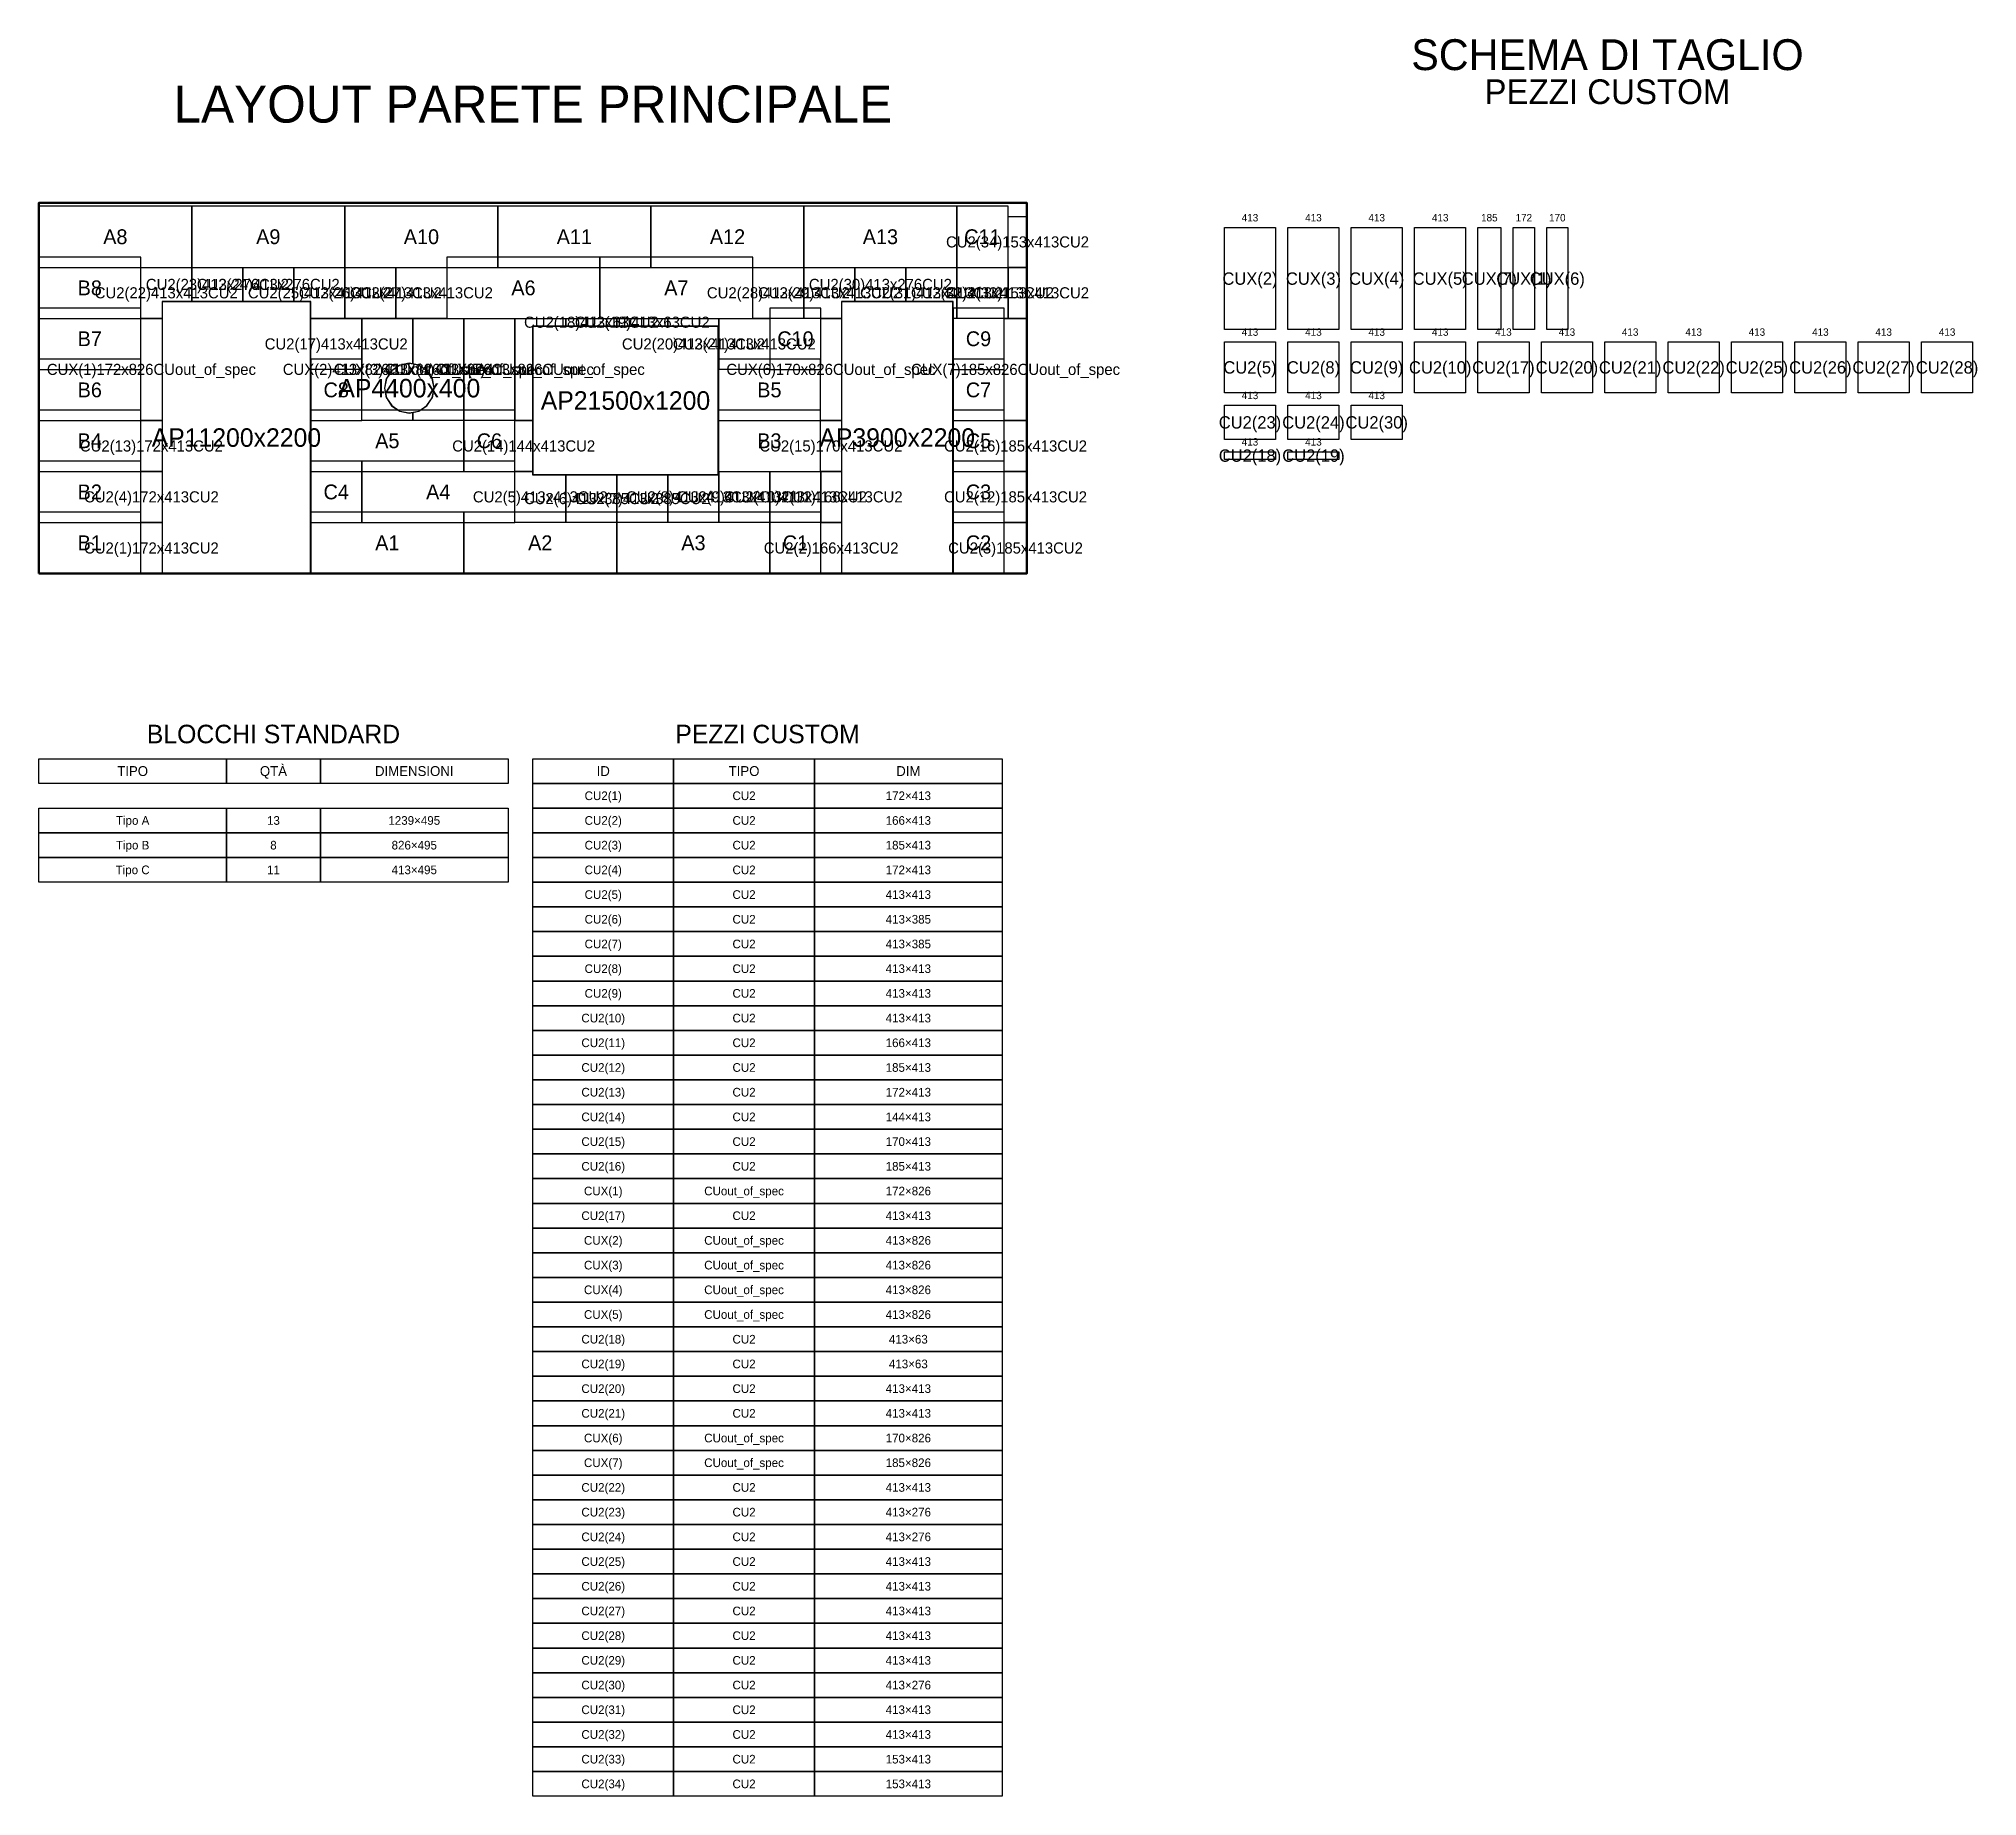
# Model space of a CAD drawing. Header units: metres. Extents: x 0 to 15694, y -22060 to 4329.
# Drawn here: x 0 to 15694, y -9900 to 4329 of the extents above; entities that cross this region are included whole.
import ezdxf
from ezdxf.enums import TextEntityAlignment as Align

# ---------------------------------------------------------------- set-up
doc = ezdxf.new("R2010")
doc.units = ezdxf.units.M
for name, color, linetype in [('APERTURE', 1, 'Continuous'), ('BLOCCHI_CUSTOM', 3, 'Continuous'), ('BLOCCHI_STD', 7, 'Continuous'), ('CARTIGLIO', 7, 'Continuous'), ('PARETE', 5, 'Continuous'), ('QUOTE', 6, 'Continuous'), ('TAGLIO', 4, 'Continuous'), ('TESTI', 7, 'Continuous')]:
    doc.layers.add(name, color=color, linetype=linetype)

msp = doc.modelspace()

# ---------------------------------------------------------------- texts
at = {"layer": 'QUOTE'}
for s, p in [('413', (9806, 2880)), ('413', (10320, 2880)), ('413', (10832, 2880)), ('413', (11346, 2880)), ('185', (11744, 2880)), ('172', (12023, 2880)), ('170', (12294, 2880)), ('413', (9806, 1954)), ('413', (10320, 1954)), ('413', (10832, 1954)), ('413', (11346, 1954)), ('413', (11858, 1954)), ('413', (12372, 1954)), ('413', (12884, 1954)), ('413', (13398, 1954)), ('413', (13910, 1954)), ('413', (14424, 1954)), ('413', (14936, 1954)), ('413', (15450, 1954)), ('413', (9806, 1441)), ('413', (10320, 1441)), ('413', (10832, 1441)), ('413', (9806, 1065)), ('413', (10320, 1065))]:
    msp.add_text(s, height=60, dxfattribs=at).set_placement(p, align=Align.MIDDLE_CENTER)
at = {"layer": 'TESTI'}
for s, height, p in [('SCHEMA DI TAGLIO', 250, (12700, 4200)), ('LAYOUT PARETE PRINCIPALE', 300, (4000, 3800)), ('PEZZI CUSTOM', 200, (12700, 3900)), ('A8', 120, (620, 2726)), ('A9', 120, (1858, 2726)), ('A10', 120, (3098, 2726)), ('A11', 120, (4336, 2726)), ('A12', 120, (5576, 2726)), ('A13', 120, (6814, 2726)), ('CU2(34)153x413CU2', 90, (7924, 2684)), ('C11', 120, (7640, 2726)), ('B8', 120, (413, 2312)), ('CU2(23)413x276CU2', 90, (1446, 2340)), ('CU2(24)413x276CU2', 90, (1858, 2340)), ('A6', 120, (3924, 2312)), ('A7', 120, (5162, 2312)), ('CU2(30)413x276CU2', 90, (6814, 2340)), ('CUX(2)', 100, (9806, 2387)), ('CUX(3)', 100, (10320, 2387)), ('CUX(4)', 100, (10832, 2387)), ('CUX(5)', 100, (11346, 2387)), ('CUX(7)', 100, (11744, 2387)), ('CUX(1)', 100, (12023, 2387)), ('CUX(6)', 100, (12294, 2387)), ('CU2(22)413x413CU2', 90, (1032, 2272)), ('CU2(25)413x413CU2', 90, (2272, 2272)), ('CU2(26)413x413CU2', 90, (2684, 2272)), ('CU2(27)413x413CU2', 90, (3098, 2272)), ('CU2(28)413x413CU2', 90, (5988, 2272)), ('CU2(29)413x413CU2', 90, (6402, 2272)), ('CU2(31)413x413CU2', 90, (7228, 2272)), ('CU2(32)413x413CU2', 90, (7640, 2272)), ('CU2(33)153x413CU2', 90, (7924, 2272)), ('CU2(18)413x63CU2', 90, (4474, 2034)), ('CU2(19)413x63CU2', 90, (4886, 2034)), ('B7', 120, (413, 1900)), ('CU2(17)413x413CU2', 90, (2408, 1858)), ('CU2(20)413x413CU2', 90, (5300, 1858)), ('CU2(21)413x413CU2', 90, (5712, 1858)), ('C10', 120, (6126, 1900)), ('C9', 120, (7608, 1900)), ('CUX(1)172x826CUout_of_spec', 90, (912, 1652)), ('CUX(2)413x826CUout_of_spec', 90, (2822, 1652)), ('CUX(3)413x826CUout_of_spec', 90, (3234, 1652)), ('AP4400x400', 150, (3000, 1500)), ('CUX(4)413x826CUout_of_spec', 90, (3648, 1652)), ('CUX(5)413x826CUout_of_spec', 90, (4060, 1652)), ('CUX(6)170x826CUout_of_spec', 90, (6413, 1652)), ('CUX(7)185x826CUout_of_spec', 90, (7908, 1652)), ('CU2(5)', 100, (9806, 1668)), ('CU2(8)', 100, (10320, 1668)), ('CU2(9)', 100, (10832, 1668)), ('CU2(10)', 100, (11346, 1668)), ('CU2(17)', 100, (11858, 1668)), ('CU2(20)', 100, (12372, 1668)), ('CU2(21)', 100, (12884, 1668)), ('CU2(22)', 100, (13398, 1668)), ('CU2(25)', 100, (13910, 1668)), ('CU2(26)', 100, (14424, 1668)), ('CU2(27)', 100, (14936, 1668)), ('CU2(28)', 100, (15450, 1668)), ('B6', 120, (413, 1486)), ('C8', 120, (2408, 1486)), ('AP21500x1200', 150, (4750, 1400)), ('B5', 120, (5915, 1486)), ('C7', 120, (7608, 1486)), ('CU2(23)', 100, (9806, 1223)), ('CU2(24)', 100, (10320, 1223)), ('CU2(30)', 100, (10832, 1223)), ('B4', 120, (413, 1074)), ('AP11200x2200', 150, (1600, 1100)), ('A5', 120, (2822, 1074)), ('C6', 120, (3648, 1074)), ('B3', 120, (5915, 1074)), ('AP3900x2200', 150, (6950, 1100)), ('C5', 120, (7608, 1074)), ('CU2(13)172x413CU2', 90, (912, 1032)), ('CU2(14)144x413CU2', 90, (3926, 1032)), ('CU2(15)170x413CU2', 90, (6413, 1032)), ('CU2(16)185x413CU2', 90, (7908, 1032)), ('CU2(18)', 100, (9806, 954)), ('CU2(19)', 100, (10320, 954)), ('B2', 120, (413, 660)), ('CU2(4)172x413CU2', 90, (912, 620)), ('C4', 120, (2408, 660)), ('A4', 120, (3234, 660)), ('CU2(5)413x413CU2', 90, (4060, 620)), ('CU2(6)413x385CU2', 90, (4474, 606)), ('CU2(7)413x385CU2', 90, (4886, 606)), ('CU2(8)413x413CU2', 90, (5300, 620)), ('CU2(9)413x413CU2', 90, (5712, 620)), ('CU2(10)413x413CU2', 90, (6126, 620)), ('CU2(11)166x413CU2', 90, (6415, 620)), ('CU2(12)185x413CU2', 90, (7908, 620)), ('C3', 120, (7608, 660)), ('B1', 120, (413, 248)), ('CU2(1)172x413CU2', 90, (912, 206)), ('A1', 120, (2822, 248)), ('A2', 120, (4060, 248)), ('A3', 120, (5300, 248)), ('CU2(2)166x413CU2', 90, (6415, 206)), ('C1', 120, (6126, 248)), ('CU2(3)185x413CU2', 90, (7908, 206)), ('C2', 120, (7608, 248)), ('BLOCCHI STANDARD', 150, (1900, -1300)), ('PEZZI CUSTOM', 150, (5900, -1300)), ('TIPO', 80, (760, -1600)), ('QTÀ', 80, (1900, -1600)), ('DIMENSIONI', 80, (3040, -1600)), ('ID', 80, (4570, -1600)), ('TIPO', 80, (5710, -1600)), ('DIM', 80, (7040, -1600)), ('CU2(1)', 70, (4570, -1800)), ('CU2', 70, (5710, -1800)), ('172×413', 70, (7040, -1800)), ('Tipo A', 70, (760, -2000)), ('13', 70, (1900, -2000)), ('1239×495', 70, (3040, -2000)), ('CU2(2)', 70, (4570, -2000)), ('CU2', 70, (5710, -2000)), ('166×413', 70, (7040, -2000)), ('Tipo B', 70, (760, -2200)), ('8', 70, (1900, -2200)), ('826×495', 70, (3040, -2200)), ('CU2(3)', 70, (4570, -2200)), ('CU2', 70, (5710, -2200)), ('185×413', 70, (7040, -2200)), ('Tipo C', 70, (760, -2400)), ('11', 70, (1900, -2400)), ('413×495', 70, (3040, -2400)), ('CU2(4)', 70, (4570, -2400)), ('CU2', 70, (5710, -2400)), ('172×413', 70, (7040, -2400)), ('CU2(5)', 70, (4570, -2600)), ('CU2', 70, (5710, -2600)), ('413×413', 70, (7040, -2600)), ('CU2(6)', 70, (4570, -2800)), ('CU2', 70, (5710, -2800)), ('413×385', 70, (7040, -2800)), ('CU2(7)', 70, (4570, -3000)), ('CU2', 70, (5710, -3000)), ('413×385', 70, (7040, -3000)), ('CU2(8)', 70, (4570, -3200)), ('CU2', 70, (5710, -3200)), ('413×413', 70, (7040, -3200)), ('CU2(9)', 70, (4570, -3400)), ('CU2', 70, (5710, -3400)), ('413×413', 70, (7040, -3400)), ('CU2(10)', 70, (4570, -3600)), ('CU2', 70, (5710, -3600)), ('413×413', 70, (7040, -3600)), ('CU2(11)', 70, (4570, -3800)), ('CU2', 70, (5710, -3800)), ('166×413', 70, (7040, -3800)), ('CU2(12)', 70, (4570, -4000)), ('CU2', 70, (5710, -4000)), ('185×413', 70, (7040, -4000)), ('CU2(13)', 70, (4570, -4200)), ('CU2', 70, (5710, -4200)), ('172×413', 70, (7040, -4200)), ('CU2(14)', 70, (4570, -4400)), ('CU2', 70, (5710, -4400)), ('144×413', 70, (7040, -4400)), ('CU2(15)', 70, (4570, -4600)), ('CU2', 70, (5710, -4600)), ('170×413', 70, (7040, -4600)), ('CU2(16)', 70, (4570, -4800)), ('CU2', 70, (5710, -4800)), ('185×413', 70, (7040, -4800)), ('CUX(1)', 70, (4570, -5000)), ('CUout_of_spec', 70, (5710, -5000)), ('172×826', 70, (7040, -5000)), ('CU2(17)', 70, (4570, -5200)), ('CU2', 70, (5710, -5200)), ('413×413', 70, (7040, -5200)), ('CUX(2)', 70, (4570, -5400)), ('CUout_of_spec', 70, (5710, -5400)), ('413×826', 70, (7040, -5400)), ('CUX(3)', 70, (4570, -5600)), ('CUout_of_spec', 70, (5710, -5600)), ('413×826', 70, (7040, -5600)), ('CUX(4)', 70, (4570, -5800)), ('CUout_of_spec', 70, (5710, -5800)), ('413×826', 70, (7040, -5800)), ('CUX(5)', 70, (4570, -6000)), ('CUout_of_spec', 70, (5710, -6000)), ('413×826', 70, (7040, -6000)), ('CU2(18)', 70, (4570, -6200)), ('CU2', 70, (5710, -6200)), ('413×63', 70, (7040, -6200)), ('CU2(19)', 70, (4570, -6400)), ('CU2', 70, (5710, -6400)), ('413×63', 70, (7040, -6400)), ('CU2(20)', 70, (4570, -6600)), ('CU2', 70, (5710, -6600)), ('413×413', 70, (7040, -6600)), ('CU2(21)', 70, (4570, -6800)), ('CU2', 70, (5710, -6800)), ('413×413', 70, (7040, -6800)), ('CUX(6)', 70, (4570, -7000)), ('CUout_of_spec', 70, (5710, -7000)), ('170×826', 70, (7040, -7000)), ('CUX(7)', 70, (4570, -7200)), ('CUout_of_spec', 70, (5710, -7200)), ('185×826', 70, (7040, -7200)), ('CU2(22)', 70, (4570, -7400)), ('CU2', 70, (5710, -7400)), ('413×413', 70, (7040, -7400)), ('CU2(23)', 70, (4570, -7600)), ('CU2', 70, (5710, -7600)), ('413×276', 70, (7040, -7600)), ('CU2(24)', 70, (4570, -7800)), ('CU2', 70, (5710, -7800)), ('413×276', 70, (7040, -7800)), ('CU2(25)', 70, (4570, -8000)), ('CU2', 70, (5710, -8000)), ('413×413', 70, (7040, -8000)), ('CU2(26)', 70, (4570, -8200)), ('CU2', 70, (5710, -8200)), ('413×413', 70, (7040, -8200)), ('CU2(27)', 70, (4570, -8400)), ('CU2', 70, (5710, -8400)), ('413×413', 70, (7040, -8400)), ('CU2(28)', 70, (4570, -8600)), ('CU2', 70, (5710, -8600)), ('413×413', 70, (7040, -8600)), ('CU2(29)', 70, (4570, -8800)), ('CU2', 70, (5710, -8800)), ('413×413', 70, (7040, -8800)), ('CU2(30)', 70, (4570, -9000)), ('CU2', 70, (5710, -9000)), ('413×276', 70, (7040, -9000)), ('CU2(31)', 70, (4570, -9200)), ('CU2', 70, (5710, -9200)), ('413×413', 70, (7040, -9200)), ('CU2(32)', 70, (4570, -9400)), ('CU2', 70, (5710, -9400)), ('413×413', 70, (7040, -9400)), ('CU2(33)', 70, (4570, -9600)), ('CU2', 70, (5710, -9600)), ('153×413', 70, (7040, -9600)), ('CU2(34)', 70, (4570, -9800)), ('CU2', 70, (5710, -9800)), ('153×413', 70, (7040, -9800))]:
    msp.add_text(s, height=height, dxfattribs=at).set_placement(p, align=Align.MIDDLE_CENTER)

# ---------------------------------------------------------------- linework, layer by layer
at = {"layer": 'APERTURE'}
for points in [[(1000, 0), (2200, 0), (2200, 2200), (1000, 2200), (1000, 0)], [(6500, 0), (7400, 0), (7400, 2200), (6500, 2200), (6500, 0)], [(4000, 800), (5500, 800), (5500, 2000), (4000, 2000), (4000, 800)], [(3200, 1500), (3185, 1577), (3141, 1641), (3077, 1685), (3000, 1700), (2923, 1685), (2859, 1641), (2815, 1577), (2800, 1500), (2815, 1423), (2859, 1359), (2923, 1315), (3000, 1300), (3077, 1315), (3141, 1359), (3185, 1423), (3200, 1500)]]:
    msp.add_lwpolyline(points, close=True, dxfattribs=at)
at = {"layer": 'BLOCCHI_CUSTOM'}
for points in [[(8000, 2891), (8000, 2478), (7847, 2478), (7847, 2891), (8000, 2891)], [(1000, 2202), (999, 2202), (999, 2202), (999, 2202), (999, 2202), (999, 2202), (999, 2201), (998, 2201), (998, 2201), (998, 2201), (998, 2201), (998, 2201), (998, 2200), (998, 2200), (998, 2200), (998, 2065), (826, 2065), (826, 2478), (1239, 2478), (1239, 2202), (1000, 2202), (1000, 2202), (1000, 2202)], [(1652, 2478), (1652, 2202), (1239, 2202), (1239, 2478), (1652, 2478)], [(2065, 2478), (2065, 2202), (1652, 2202), (1652, 2478), (2065, 2478)], [(2478, 2478), (2478, 2065), (2202, 2065), (2202, 2200), (2202, 2200), (2202, 2200), (2202, 2201), (2202, 2201), (2202, 2201), (2202, 2201), (2202, 2201), (2201, 2201), (2201, 2202), (2201, 2202), (2201, 2202), (2201, 2202), (2201, 2202), (2200, 2202), (2200, 2202), (2200, 2202), (2065, 2202), (2065, 2478), (2478, 2478)], [(2891, 2478), (2891, 2065), (2478, 2065), (2478, 2478), (2891, 2478)], [(3304, 2478), (3304, 2065), (2891, 2065), (2891, 2478), (3304, 2478)], [(5782, 2065), (5782, 2478), (6195, 2478), (6195, 2065), (5782, 2065)], [(6500, 2202), (6499, 2202), (6499, 2202), (6499, 2202), (6499, 2202), (6499, 2202), (6499, 2201), (6498, 2201), (6498, 2201), (6498, 2201), (6498, 2201), (6498, 2201), (6498, 2200), (6498, 2200), (6498, 2200), (6498, 2065), (6195, 2065), (6195, 2478), (6608, 2478), (6608, 2202), (6500, 2202), (6500, 2202), (6500, 2202)], [(7021, 2478), (7021, 2202), (6608, 2202), (6608, 2478), (7021, 2478)], [(7434, 2478), (7434, 2065), (7402, 2065), (7402, 2200), (7402, 2200), (7402, 2200), (7402, 2201), (7402, 2201), (7402, 2201), (7402, 2201), (7402, 2201), (7401, 2201), (7401, 2202), (7401, 2202), (7401, 2202), (7401, 2202), (7401, 2202), (7400, 2202), (7400, 2202), (7400, 2202), (7021, 2202), (7021, 2478), (7434, 2478)], [(7847, 2478), (7847, 2065), (7434, 2065), (7434, 2478), (7847, 2478)], [(8000, 2478), (8000, 2065), (7847, 2065), (7847, 2478), (8000, 2478)], [(826, 2065), (998, 2065), (998, 1652), (998, 1239), (826, 1239), (826, 1652), (826, 2065)], [(2202, 2065), (2615, 2065), (2615, 1652), (2202, 1652), (2202, 2065)], [(3028, 2065), (3028, 1696), (3000, 1702), (3000, 1702), (3000, 1702), (3000, 1702), (3000, 1702), (2923, 1687), (2923, 1687), (2923, 1687), (2923, 1687), (2922, 1686), (2871, 1652), (2857, 1643), (2857, 1643), (2857, 1643), (2857, 1643), (2857, 1643), (2814, 1578), (2813, 1577), (2813, 1577), (2813, 1577), (2813, 1577), (2798, 1500), (2798, 1500), (2798, 1500), (2798, 1500), (2798, 1500), (2813, 1423), (2813, 1423), (2813, 1423), (2813, 1423), (2814, 1422), (2857, 1357), (2857, 1357), (2857, 1357), (2857, 1357), (2857, 1357), (2922, 1314), (2923, 1313), (2923, 1313), (2923, 1313), (2923, 1313), (3000, 1298), (3000, 1298), (3000, 1298), (3000, 1298), (3000, 1298), (3028, 1304), (3028, 1239), (2615, 1239), (2615, 1652), (2615, 2065), (3028, 2065)], [(3441, 2065), (3441, 1239), (3028, 1239), (3028, 1304), (3077, 1313), (3077, 1313), (3077, 1313), (3077, 1313), (3078, 1314), (3143, 1357), (3143, 1357), (3143, 1357), (3143, 1357), (3143, 1357), (3186, 1422), (3187, 1423), (3187, 1423), (3187, 1423), (3187, 1423), (3202, 1500), (3202, 1500), (3202, 1500), (3202, 1500), (3202, 1500), (3187, 1577), (3187, 1577), (3187, 1577), (3187, 1577), (3186, 1578), (3143, 1643), (3143, 1643), (3143, 1643), (3143, 1643), (3143, 1643), (3129, 1652), (3078, 1686), (3077, 1687), (3077, 1687), (3077, 1687), (3077, 1687), (3028, 1696), (3028, 2065), (3441, 2065)], [(3854, 2065), (3854, 1239), (3441, 1239), (3441, 2065), (3854, 2065)], [(4267, 2065), (4267, 2002), (4000, 2002), (4000, 2002), (4000, 2002), (3999, 2002), (3999, 2002), (3999, 2002), (3999, 2002), (3999, 2002), (3999, 2001), (3998, 2001), (3998, 2001), (3998, 2001), (3998, 2001), (3998, 2001), (3998, 2000), (3998, 2000), (3998, 2000), (3998, 1652), (3998, 1239), (3854, 1239), (3854, 2065), (4267, 2065)], [(4680, 2065), (4680, 2002), (4267, 2002), (4267, 2065), (4680, 2065)], [(5093, 2065), (5093, 2002), (4680, 2002), (4680, 2065), (5093, 2065)], [(5506, 2065), (5506, 1652), (5502, 1652), (5502, 2000), (5502, 2000), (5502, 2000), (5502, 2001), (5502, 2001), (5502, 2001), (5502, 2001), (5502, 2001), (5501, 2001), (5501, 2002), (5501, 2002), (5501, 2002), (5501, 2002), (5501, 2002), (5500, 2002), (5500, 2002), (5500, 2002), (5093, 2002), (5093, 2065), (5506, 2065)], [(5919, 2065), (5919, 1652), (5506, 1652), (5506, 2065), (5919, 2065)], [(6332, 2065), (6498, 2065), (6498, 1652), (6498, 1239), (6328, 1239), (6328, 1652), (6332, 1652), (6332, 2065)], [(8000, 2065), (8000, 1652), (8000, 1239), (7815, 1239), (7815, 1652), (7815, 2065), (8000, 2065)], [(826, 826), (826, 1239), (998, 1239), (998, 826), (826, 826)], [(3854, 826), (3854, 1239), (3998, 1239), (3998, 826), (3854, 826)], [(6328, 826), (6328, 1239), (6498, 1239), (6498, 826), (6328, 826)], [(7815, 826), (7815, 1239), (8000, 1239), (8000, 826), (7815, 826)], [(826, 413), (826, 826), (998, 826), (998, 413), (826, 413)], [(3998, 826), (3998, 800), (3998, 800), (3998, 800), (3998, 799), (3998, 799), (3998, 799), (3998, 799), (3998, 799), (3999, 799), (3999, 798), (3999, 798), (3999, 798), (3999, 798), (3999, 798), (4000, 798), (4000, 798), (4000, 798), (4267, 798), (4267, 413), (3854, 413), (3854, 826), (3998, 826)], [(4680, 798), (4680, 413), (4267, 413), (4267, 798), (4680, 798)], [(5093, 798), (5093, 413), (4680, 413), (4680, 798), (5093, 798)], [(5500, 798), (5500, 798), (5500, 798), (5501, 798), (5501, 798), (5501, 798), (5501, 798), (5501, 798), (5501, 799), (5502, 799), (5502, 799), (5502, 799), (5502, 799), (5502, 799), (5502, 800), (5502, 800), (5502, 800), (5502, 826), (5506, 826), (5506, 413), (5093, 413), (5093, 798), (5500, 798)], [(5919, 826), (5919, 413), (5506, 413), (5506, 826), (5919, 826)], [(6332, 826), (6332, 413), (5919, 413), (5919, 826), (6332, 826)], [(6498, 826), (6498, 413), (6332, 413), (6332, 826), (6498, 826)], [(7815, 826), (8000, 826), (8000, 413), (7815, 413), (7815, 826)], [(998, 0), (826, 0), (826, 413), (998, 413), (998, 0)], [(6332, 413), (6498, 413), (6498, 0), (6332, 0), (6332, 413)], [(7815, 413), (8000, 413), (8000, 0), (7815, 0), (7815, 413)]]:
    msp.add_lwpolyline(points, close=True, dxfattribs=at)
at = {"layer": 'BLOCCHI_STD'}
for points in [[(0, 2478), (1239, 2478), (1239, 2973), (0, 2973), (0, 2478)], [(1239, 2478), (2478, 2478), (2478, 2973), (1239, 2973), (1239, 2478)], [(2478, 2478), (3717, 2478), (3717, 2973), (2478, 2973), (2478, 2478)], [(3717, 2478), (4956, 2478), (4956, 2973), (3717, 2973), (3717, 2478)], [(4956, 2478), (6195, 2478), (6195, 2973), (4956, 2973), (4956, 2478)], [(6195, 2478), (7434, 2478), (7434, 2973), (6195, 2973), (6195, 2478)], [(7434, 2478), (7847, 2478), (7847, 2973), (7434, 2973), (7434, 2478)], [(0, 2065), (826, 2065), (826, 2560), (0, 2560), (0, 2065)], [(3304, 2065), (4543, 2065), (4543, 2560), (3304, 2560), (3304, 2065)], [(4543, 2065), (5782, 2065), (5782, 2560), (4543, 2560), (4543, 2065)], [(0, 1652), (826, 1652), (826, 2147), (0, 2147), (0, 1652)], [(5919, 1652), (6332, 1652), (6332, 2147), (5919, 2147), (5919, 1652)], [(7402, 1652), (7815, 1652), (7815, 2147), (7402, 2147), (7402, 1652)], [(0, 1239), (826, 1239), (826, 1734), (0, 1734), (0, 1239)], [(2202, 1239), (2615, 1239), (2615, 1734), (2202, 1734), (2202, 1239)], [(5502, 1239), (6328, 1239), (6328, 1734), (5502, 1734), (5502, 1239)], [(7402, 1239), (7815, 1239), (7815, 1734), (7402, 1734), (7402, 1239)], [(0, 826), (826, 826), (826, 1321), (0, 1321), (0, 826)], [(2202, 826), (3441, 826), (3441, 1321), (2202, 1321), (2202, 826)], [(3441, 826), (3854, 826), (3854, 1321), (3441, 1321), (3441, 826)], [(5502, 826), (6328, 826), (6328, 1321), (5502, 1321), (5502, 826)], [(7402, 826), (7815, 826), (7815, 1321), (7402, 1321), (7402, 826)], [(0, 413), (826, 413), (826, 908), (0, 908), (0, 413)], [(2202, 413), (2615, 413), (2615, 908), (2202, 908), (2202, 413)], [(2615, 413), (3854, 413), (3854, 908), (2615, 908), (2615, 413)], [(7402, 413), (7815, 413), (7815, 908), (7402, 908), (7402, 413)], [(0, 0), (826, 0), (826, 495), (0, 495), (0, 0)], [(2202, 0), (3441, 0), (3441, 495), (2202, 495), (2202, 0)], [(3441, 0), (4680, 0), (4680, 495), (3441, 495), (3441, 0)], [(4680, 0), (5919, 0), (5919, 495), (4680, 495), (4680, 0)], [(5919, 0), (6332, 0), (6332, 495), (5919, 495), (5919, 0)], [(7402, 0), (7815, 0), (7815, 495), (7402, 495), (7402, 0)]]:
    msp.add_lwpolyline(points, dxfattribs=at)
at = {"layer": 'CARTIGLIO'}
for points in [[(0, -1500), (1520, -1500), (1520, -1700), (0, -1700), (0, -1500)], [(1520, -1500), (2280, -1500), (2280, -1700), (1520, -1700), (1520, -1500)], [(2280, -1500), (3800, -1500), (3800, -1700), (2280, -1700), (2280, -1500)], [(4000, -1500), (5140, -1500), (5140, -1700), (4000, -1700), (4000, -1500)], [(5140, -1500), (6280, -1500), (6280, -1700), (5140, -1700), (5140, -1500)], [(6280, -1500), (7800, -1500), (7800, -1700), (6280, -1700), (6280, -1500)], [(4000, -1700), (5140, -1700), (5140, -1900), (4000, -1900), (4000, -1700)], [(5140, -1700), (6280, -1700), (6280, -1900), (5140, -1900), (5140, -1700)], [(6280, -1700), (7800, -1700), (7800, -1900), (6280, -1900), (6280, -1700)], [(0, -1900), (1520, -1900), (1520, -2100), (0, -2100), (0, -1900)], [(1520, -1900), (2280, -1900), (2280, -2100), (1520, -2100), (1520, -1900)], [(2280, -1900), (3800, -1900), (3800, -2100), (2280, -2100), (2280, -1900)], [(4000, -1900), (5140, -1900), (5140, -2100), (4000, -2100), (4000, -1900)], [(5140, -1900), (6280, -1900), (6280, -2100), (5140, -2100), (5140, -1900)], [(6280, -1900), (7800, -1900), (7800, -2100), (6280, -2100), (6280, -1900)], [(0, -2100), (1520, -2100), (1520, -2300), (0, -2300), (0, -2100)], [(1520, -2100), (2280, -2100), (2280, -2300), (1520, -2300), (1520, -2100)], [(2280, -2100), (3800, -2100), (3800, -2300), (2280, -2300), (2280, -2100)], [(4000, -2100), (5140, -2100), (5140, -2300), (4000, -2300), (4000, -2100)], [(5140, -2100), (6280, -2100), (6280, -2300), (5140, -2300), (5140, -2100)], [(6280, -2100), (7800, -2100), (7800, -2300), (6280, -2300), (6280, -2100)], [(0, -2300), (1520, -2300), (1520, -2500), (0, -2500), (0, -2300)], [(1520, -2300), (2280, -2300), (2280, -2500), (1520, -2500), (1520, -2300)], [(2280, -2300), (3800, -2300), (3800, -2500), (2280, -2500), (2280, -2300)], [(4000, -2300), (5140, -2300), (5140, -2500), (4000, -2500), (4000, -2300)], [(5140, -2300), (6280, -2300), (6280, -2500), (5140, -2500), (5140, -2300)], [(6280, -2300), (7800, -2300), (7800, -2500), (6280, -2500), (6280, -2300)], [(4000, -2500), (5140, -2500), (5140, -2700), (4000, -2700), (4000, -2500)], [(5140, -2500), (6280, -2500), (6280, -2700), (5140, -2700), (5140, -2500)], [(6280, -2500), (7800, -2500), (7800, -2700), (6280, -2700), (6280, -2500)], [(4000, -2700), (5140, -2700), (5140, -2900), (4000, -2900), (4000, -2700)], [(5140, -2700), (6280, -2700), (6280, -2900), (5140, -2900), (5140, -2700)], [(6280, -2700), (7800, -2700), (7800, -2900), (6280, -2900), (6280, -2700)], [(4000, -2900), (5140, -2900), (5140, -3100), (4000, -3100), (4000, -2900)], [(5140, -2900), (6280, -2900), (6280, -3100), (5140, -3100), (5140, -2900)], [(6280, -2900), (7800, -2900), (7800, -3100), (6280, -3100), (6280, -2900)], [(4000, -3100), (5140, -3100), (5140, -3300), (4000, -3300), (4000, -3100)], [(5140, -3100), (6280, -3100), (6280, -3300), (5140, -3300), (5140, -3100)], [(6280, -3100), (7800, -3100), (7800, -3300), (6280, -3300), (6280, -3100)], [(4000, -3300), (5140, -3300), (5140, -3500), (4000, -3500), (4000, -3300)], [(5140, -3300), (6280, -3300), (6280, -3500), (5140, -3500), (5140, -3300)], [(6280, -3300), (7800, -3300), (7800, -3500), (6280, -3500), (6280, -3300)], [(4000, -3500), (5140, -3500), (5140, -3700), (4000, -3700), (4000, -3500)], [(5140, -3500), (6280, -3500), (6280, -3700), (5140, -3700), (5140, -3500)], [(6280, -3500), (7800, -3500), (7800, -3700), (6280, -3700), (6280, -3500)], [(4000, -3700), (5140, -3700), (5140, -3900), (4000, -3900), (4000, -3700)], [(5140, -3700), (6280, -3700), (6280, -3900), (5140, -3900), (5140, -3700)], [(6280, -3700), (7800, -3700), (7800, -3900), (6280, -3900), (6280, -3700)], [(4000, -3900), (5140, -3900), (5140, -4100), (4000, -4100), (4000, -3900)], [(5140, -3900), (6280, -3900), (6280, -4100), (5140, -4100), (5140, -3900)], [(6280, -3900), (7800, -3900), (7800, -4100), (6280, -4100), (6280, -3900)], [(4000, -4100), (5140, -4100), (5140, -4300), (4000, -4300), (4000, -4100)], [(5140, -4100), (6280, -4100), (6280, -4300), (5140, -4300), (5140, -4100)], [(6280, -4100), (7800, -4100), (7800, -4300), (6280, -4300), (6280, -4100)], [(4000, -4300), (5140, -4300), (5140, -4500), (4000, -4500), (4000, -4300)], [(5140, -4300), (6280, -4300), (6280, -4500), (5140, -4500), (5140, -4300)], [(6280, -4300), (7800, -4300), (7800, -4500), (6280, -4500), (6280, -4300)], [(4000, -4500), (5140, -4500), (5140, -4700), (4000, -4700), (4000, -4500)], [(5140, -4500), (6280, -4500), (6280, -4700), (5140, -4700), (5140, -4500)], [(6280, -4500), (7800, -4500), (7800, -4700), (6280, -4700), (6280, -4500)], [(4000, -4700), (5140, -4700), (5140, -4900), (4000, -4900), (4000, -4700)], [(5140, -4700), (6280, -4700), (6280, -4900), (5140, -4900), (5140, -4700)], [(6280, -4700), (7800, -4700), (7800, -4900), (6280, -4900), (6280, -4700)], [(4000, -4900), (5140, -4900), (5140, -5100), (4000, -5100), (4000, -4900)], [(5140, -4900), (6280, -4900), (6280, -5100), (5140, -5100), (5140, -4900)], [(6280, -4900), (7800, -4900), (7800, -5100), (6280, -5100), (6280, -4900)], [(4000, -5100), (5140, -5100), (5140, -5300), (4000, -5300), (4000, -5100)], [(5140, -5100), (6280, -5100), (6280, -5300), (5140, -5300), (5140, -5100)], [(6280, -5100), (7800, -5100), (7800, -5300), (6280, -5300), (6280, -5100)], [(4000, -5300), (5140, -5300), (5140, -5500), (4000, -5500), (4000, -5300)], [(5140, -5300), (6280, -5300), (6280, -5500), (5140, -5500), (5140, -5300)], [(6280, -5300), (7800, -5300), (7800, -5500), (6280, -5500), (6280, -5300)], [(4000, -5500), (5140, -5500), (5140, -5700), (4000, -5700), (4000, -5500)], [(5140, -5500), (6280, -5500), (6280, -5700), (5140, -5700), (5140, -5500)], [(6280, -5500), (7800, -5500), (7800, -5700), (6280, -5700), (6280, -5500)], [(4000, -5700), (5140, -5700), (5140, -5900), (4000, -5900), (4000, -5700)], [(5140, -5700), (6280, -5700), (6280, -5900), (5140, -5900), (5140, -5700)], [(6280, -5700), (7800, -5700), (7800, -5900), (6280, -5900), (6280, -5700)], [(4000, -5900), (5140, -5900), (5140, -6100), (4000, -6100), (4000, -5900)], [(5140, -5900), (6280, -5900), (6280, -6100), (5140, -6100), (5140, -5900)], [(6280, -5900), (7800, -5900), (7800, -6100), (6280, -6100), (6280, -5900)], [(4000, -6100), (5140, -6100), (5140, -6300), (4000, -6300), (4000, -6100)], [(5140, -6100), (6280, -6100), (6280, -6300), (5140, -6300), (5140, -6100)], [(6280, -6100), (7800, -6100), (7800, -6300), (6280, -6300), (6280, -6100)], [(4000, -6300), (5140, -6300), (5140, -6500), (4000, -6500), (4000, -6300)], [(5140, -6300), (6280, -6300), (6280, -6500), (5140, -6500), (5140, -6300)], [(6280, -6300), (7800, -6300), (7800, -6500), (6280, -6500), (6280, -6300)], [(4000, -6500), (5140, -6500), (5140, -6700), (4000, -6700), (4000, -6500)], [(5140, -6500), (6280, -6500), (6280, -6700), (5140, -6700), (5140, -6500)], [(6280, -6500), (7800, -6500), (7800, -6700), (6280, -6700), (6280, -6500)], [(4000, -6700), (5140, -6700), (5140, -6900), (4000, -6900), (4000, -6700)], [(5140, -6700), (6280, -6700), (6280, -6900), (5140, -6900), (5140, -6700)], [(6280, -6700), (7800, -6700), (7800, -6900), (6280, -6900), (6280, -6700)], [(4000, -6900), (5140, -6900), (5140, -7100), (4000, -7100), (4000, -6900)], [(5140, -6900), (6280, -6900), (6280, -7100), (5140, -7100), (5140, -6900)], [(6280, -6900), (7800, -6900), (7800, -7100), (6280, -7100), (6280, -6900)], [(4000, -7100), (5140, -7100), (5140, -7300), (4000, -7300), (4000, -7100)], [(5140, -7100), (6280, -7100), (6280, -7300), (5140, -7300), (5140, -7100)], [(6280, -7100), (7800, -7100), (7800, -7300), (6280, -7300), (6280, -7100)], [(4000, -7300), (5140, -7300), (5140, -7500), (4000, -7500), (4000, -7300)], [(5140, -7300), (6280, -7300), (6280, -7500), (5140, -7500), (5140, -7300)], [(6280, -7300), (7800, -7300), (7800, -7500), (6280, -7500), (6280, -7300)], [(4000, -7500), (5140, -7500), (5140, -7700), (4000, -7700), (4000, -7500)], [(5140, -7500), (6280, -7500), (6280, -7700), (5140, -7700), (5140, -7500)], [(6280, -7500), (7800, -7500), (7800, -7700), (6280, -7700), (6280, -7500)], [(4000, -7700), (5140, -7700), (5140, -7900), (4000, -7900), (4000, -7700)], [(5140, -7700), (6280, -7700), (6280, -7900), (5140, -7900), (5140, -7700)], [(6280, -7700), (7800, -7700), (7800, -7900), (6280, -7900), (6280, -7700)], [(4000, -7900), (5140, -7900), (5140, -8100), (4000, -8100), (4000, -7900)], [(5140, -7900), (6280, -7900), (6280, -8100), (5140, -8100), (5140, -7900)], [(6280, -7900), (7800, -7900), (7800, -8100), (6280, -8100), (6280, -7900)], [(4000, -8100), (5140, -8100), (5140, -8300), (4000, -8300), (4000, -8100)], [(5140, -8100), (6280, -8100), (6280, -8300), (5140, -8300), (5140, -8100)], [(6280, -8100), (7800, -8100), (7800, -8300), (6280, -8300), (6280, -8100)], [(4000, -8300), (5140, -8300), (5140, -8500), (4000, -8500), (4000, -8300)], [(5140, -8300), (6280, -8300), (6280, -8500), (5140, -8500), (5140, -8300)], [(6280, -8300), (7800, -8300), (7800, -8500), (6280, -8500), (6280, -8300)], [(4000, -8500), (5140, -8500), (5140, -8700), (4000, -8700), (4000, -8500)], [(5140, -8500), (6280, -8500), (6280, -8700), (5140, -8700), (5140, -8500)], [(6280, -8500), (7800, -8500), (7800, -8700), (6280, -8700), (6280, -8500)], [(4000, -8700), (5140, -8700), (5140, -8900), (4000, -8900), (4000, -8700)], [(5140, -8700), (6280, -8700), (6280, -8900), (5140, -8900), (5140, -8700)], [(6280, -8700), (7800, -8700), (7800, -8900), (6280, -8900), (6280, -8700)], [(4000, -8900), (5140, -8900), (5140, -9100), (4000, -9100), (4000, -8900)], [(5140, -8900), (6280, -8900), (6280, -9100), (5140, -9100), (5140, -8900)], [(6280, -8900), (7800, -8900), (7800, -9100), (6280, -9100), (6280, -8900)], [(4000, -9100), (5140, -9100), (5140, -9300), (4000, -9300), (4000, -9100)], [(5140, -9100), (6280, -9100), (6280, -9300), (5140, -9300), (5140, -9100)], [(6280, -9100), (7800, -9100), (7800, -9300), (6280, -9300), (6280, -9100)], [(4000, -9300), (5140, -9300), (5140, -9500), (4000, -9500), (4000, -9300)], [(5140, -9300), (6280, -9300), (6280, -9500), (5140, -9500), (5140, -9300)], [(6280, -9300), (7800, -9300), (7800, -9500), (6280, -9500), (6280, -9300)], [(4000, -9500), (5140, -9500), (5140, -9700), (4000, -9700), (4000, -9500)], [(5140, -9500), (6280, -9500), (6280, -9700), (5140, -9700), (5140, -9500)], [(6280, -9500), (7800, -9500), (7800, -9700), (6280, -9700), (6280, -9500)], [(4000, -9700), (5140, -9700), (5140, -9900), (4000, -9900), (4000, -9700)], [(5140, -9700), (6280, -9700), (6280, -9900), (5140, -9900), (5140, -9700)], [(6280, -9700), (7800, -9700), (7800, -9900), (6280, -9900), (6280, -9700)]]:
    msp.add_lwpolyline(points, dxfattribs=at)
at = {"layer": 'PARETE', "lineweight": 100}
msp.add_lwpolyline([(0, 0), (8000, 0), (8000, 3000), (0, 3000), (0, 0)], close=True, dxfattribs=at)
at = {"layer": 'TAGLIO'}
for points in [[(9600, 2800), (10013, 2800), (10013, 1974), (9600, 1974), (9600, 2800)], [(10113, 2800), (10526, 2800), (10526, 1974), (10113, 1974), (10113, 2800)], [(10626, 2800), (11039, 2800), (11039, 1974), (10626, 1974), (10626, 2800)], [(11139, 2800), (11552, 2800), (11552, 1974), (11139, 1974), (11139, 2800)], [(11652, 2800), (11837, 2800), (11837, 1974), (11652, 1974), (11652, 2800)], [(11937, 2800), (12109, 2800), (12109, 1974), (11937, 1974), (11937, 2800)], [(12209, 2800), (12379, 2800), (12379, 1974), (12209, 1974), (12209, 2800)], [(9600, 1874), (10013, 1874), (10013, 1461), (9600, 1461), (9600, 1874)], [(10113, 1874), (10526, 1874), (10526, 1461), (10113, 1461), (10113, 1874)], [(10626, 1874), (11039, 1874), (11039, 1461), (10626, 1461), (10626, 1874)], [(11139, 1874), (11552, 1874), (11552, 1461), (11139, 1461), (11139, 1874)], [(11652, 1874), (12065, 1874), (12065, 1461), (11652, 1461), (11652, 1874)], [(12165, 1874), (12578, 1874), (12578, 1461), (12165, 1461), (12165, 1874)], [(12678, 1874), (13091, 1874), (13091, 1461), (12678, 1461), (12678, 1874)], [(13191, 1874), (13604, 1874), (13604, 1461), (13191, 1461), (13191, 1874)], [(13704, 1874), (14117, 1874), (14117, 1461), (13704, 1461), (13704, 1874)], [(14217, 1874), (14630, 1874), (14630, 1461), (14217, 1461), (14217, 1874)], [(14730, 1874), (15143, 1874), (15143, 1461), (14730, 1461), (14730, 1874)], [(15243, 1874), (15656, 1874), (15656, 1461), (15243, 1461), (15243, 1874)], [(9600, 1361), (10013, 1361), (10013, 1085), (9600, 1085), (9600, 1361)], [(10113, 1361), (10526, 1361), (10526, 1085), (10113, 1085), (10113, 1361)], [(10626, 1361), (11039, 1361), (11039, 1085), (10626, 1085), (10626, 1361)], [(9600, 985), (10013, 985), (10013, 922), (9600, 922), (9600, 985)], [(10113, 985), (10526, 985), (10526, 922), (10113, 922), (10113, 985)]]:
    msp.add_lwpolyline(points, dxfattribs=at)

msp.set_redraw_order([(e.dxf.handle, doc.entitydb.next_handle()) for e in msp.query("TEXT MTEXT ATTDEF DIMENSION ARC_DIMENSION")])  # texts and dimensions are drawn at this point

doc.saveas('drawing.dxf')
